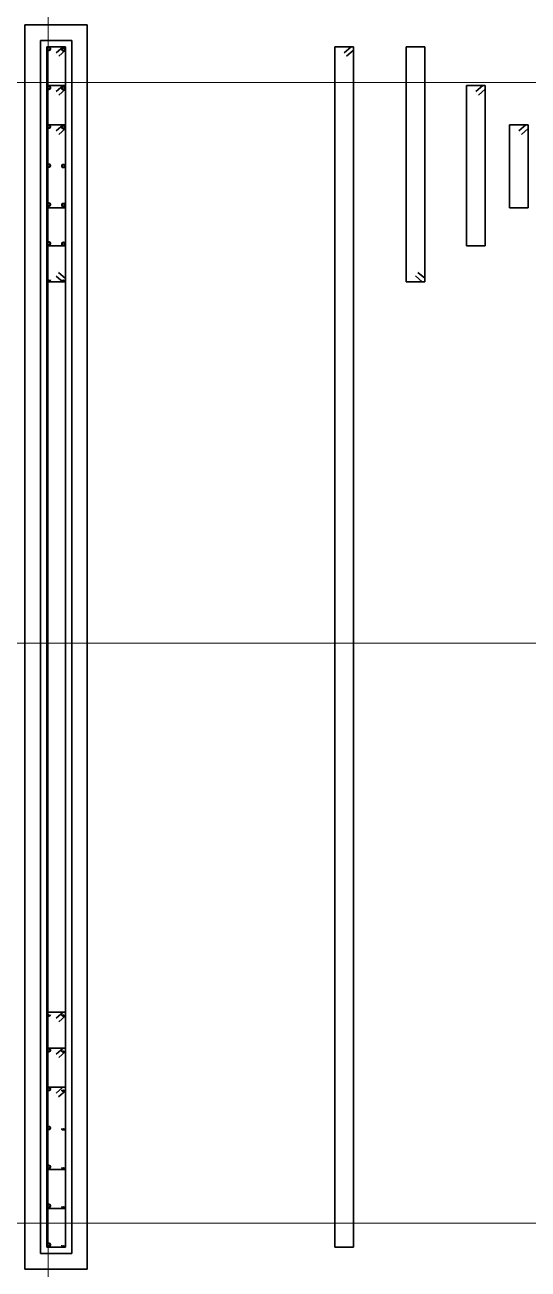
# Model space of a CAD drawing. Header units: millimetres. Extents: x 1130 to 2176, y -195 to 376.
# Drawn here: x 1839.93 to 1843.16, y -71.94 to -63.96 of the extents above; entities that cross this region are included whole.
import ezdxf

# ---------------------------------------------------------------- set-up
doc = ezdxf.new("R2010")
doc.units = ezdxf.units.MM
doc.linetypes.add('CENTER2', pattern=[28.575, 19.05, -3.175, 3.175, -3.175])
for name, color, linetype, lineweight in [('EDIS-EJES COLUMNAS', 9, 'CENTER2', 15), ('EDIS-PEDESTALES', 4, 'Continuous', 13), ('EDIS-PL-DIMENSION', 8, 'Continuous', 13), ('EDIS-REFUERZOS DETALLES', 7, 'Continuous', 40)]:
    doc.layers.add(name, color=color, linetype=linetype, lineweight=lineweight)
doc.layers.add('EDIS-MURO PERIMETRAL', color=3, linetype='Continuous')

# ---------------------------------------------------------------- blocks, each defined once
blk = doc.blocks.new('*U2137')
at = {"layer": 'EDIS-REFUERZOS DETALLES', "linetype": 'ByBlock', "const_width": 0.018}
blk.add_lwpolyline([(-0.0002, -0.0067, -1), (0.0002, 0.0067, -1)], format="xyb", close=True, dxfattribs=at)
blk = doc.blocks.new('*U2138')
at = {"layer": 'EDIS-PL-DIMENSION', "color": 0, "linetype": 'ByBlock', "lineweight": -2, "transparency": 16777216, "rotation": 270}
for p in [(1840.0854, -64.1104), (1840.0854, -64.3604), (1840.0854, -64.6104), (1840.0854, -64.8604), (1840.0854, -65.1104), (1840.0854, -65.3604)]:
    blk.add_blockref('*U2137', p, dxfattribs=at)
blk = doc.blocks.new('*U2139')
at = {"layer": 'EDIS-REFUERZOS DETALLES', "linetype": 'ByBlock', "const_width": 0.018}
blk.add_lwpolyline([(-0.0002, -0.0067, -1), (0.0002, 0.0067, -1)], format="xyb", close=True, dxfattribs=at)
blk = doc.blocks.new('*U2140')
at = {"layer": 'EDIS-PL-DIMENSION', "color": 0, "linetype": 'ByBlock', "lineweight": -2, "transparency": 16777216, "rotation": 270}
for p in [(1840.0854, -64.1104), (1840.0854, -64.3604), (1840.0854, -64.6104), (1840.0854, -64.8604), (1840.0854, -65.1104), (1840.0854, -65.3604)]:
    blk.add_blockref('*U2139', p, dxfattribs=at)
blk = doc.blocks.new('*U2141')
at = {"layer": 'EDIS-REFUERZOS DETALLES', "linetype": 'ByBlock', "const_width": 0.018}
blk.add_lwpolyline([(-0.0002, -0.0067, -1), (0.0002, 0.0067, -1)], format="xyb", close=True, dxfattribs=at)
blk = doc.blocks.new('*U2142')
at = {"layer": 'EDIS-PL-DIMENSION', "color": 0, "linetype": 'ByBlock', "lineweight": -2, "transparency": 16777216, "rotation": 270}
for p in [(1840.0854, -64.1104), (1840.0854, -64.3604), (1840.0854, -64.6104), (1840.0854, -64.8604), (1840.0854, -65.1104), (1840.0854, -65.3604)]:
    blk.add_blockref('*U2141', p, dxfattribs=at)

msp = doc.modelspace()

# ---------------------------------------------------------------- linework, layer by layer
at = {"layer": 'EDIS-EJES COLUMNAS', "linetype": 'ByBlock'}
for p, q in [((1840.0818, -74.3777), (1840.0818, -48.0372)), ((1806.9391, -64.3263), (1879.2471, -64.3263)), ((1806.9114, -67.9263), (1879.2471, -67.9263)), ((1812.1319, -71.6497), (1884.1878, -71.6497))]:
    msp.add_line(p, q, dxfattribs=at)
at = {"layer": 'EDIS-MURO PERIMETRAL', "lineweight": 35}
for p, q in [((1840.2318, -64.0568), (1840.0318, -64.0568)), ((1840.0318, -64.0568), (1840.0318, -71.8447)), ((1840.2318, -71.8447), (1840.2318, -64.0568)), ((1840.0318, -71.8447), (1840.2318, -71.8447))]:
    msp.add_line(p, q, dxfattribs=at)
at = {"layer": 'EDIS-PEDESTALES', "lineweight": 35}
for p, q in [((1839.9318, -71.9447), (1839.9318, -63.9568)), ((1840.3318, -63.9568), (1839.9318, -63.9568)), ((1840.3318, -71.9447), (1840.3318, -63.9568)), ((1839.9318, -71.9447), (1840.3318, -71.9447))]:
    msp.add_line(p, q, dxfattribs=at)
at = {"layer": 'EDIS-REFUERZOS DETALLES', "lineweight": 35}
for p, q in [((1840.1918, -64.0968), (1840.0718, -64.0968)), ((1840.0718, -64.0968), (1840.0718, -71.8047)), ((1840.1766, -64.0968), (1840.1331, -64.1353)), ((1840.1918, -64.1199), (1840.1484, -64.1583)), ((1840.1918, -71.8047), (1840.1918, -64.0968)), ((1842.0392, -64.0968), (1841.9192, -64.0968)), ((1841.9192, -64.0968), (1841.9192, -71.8047)), ((1842.0241, -64.0968), (1841.9806, -64.1353)), ((1842.0392, -64.1199), (1841.9959, -64.1583)), ((1842.0392, -71.8047), (1842.0392, -64.0968)), ((1842.4969, -64.0968), (1842.3769, -64.0968)), ((1842.3769, -64.0968), (1842.3769, -65.6068)), ((1842.4969, -65.6068), (1842.4969, -64.0968)), ((1840.1918, -64.3456), (1840.0718, -64.3456)), ((1840.1766, -64.3456), (1840.1331, -64.3842)), ((1840.1918, -64.3687), (1840.1484, -64.4071)), ((1842.7642, -64.3456), (1842.7642, -65.3756)), ((1842.8842, -64.3456), (1842.7642, -64.3456)), ((1842.8691, -64.3456), (1842.8255, -64.3842)), ((1842.8842, -64.3687), (1842.8409, -64.4071)), ((1842.8842, -65.3756), (1842.8842, -64.3456)), ((1840.1918, -64.5992), (1840.0718, -64.5992)), ((1840.1766, -64.5992), (1840.1331, -64.6378)), ((1843.04, -64.5992), (1843.04, -65.1306)), ((1843.16, -64.5992), (1843.04, -64.5992)), ((1843.1449, -64.5992), (1843.1013, -64.6378)), ((1843.16, -65.1306), (1843.16, -64.5992)), ((1840.1918, -64.6224), (1840.1484, -64.6608)), ((1843.16, -64.6224), (1843.1167, -64.6608)), ((1840.1918, -65.1306), (1840.0718, -65.1306)), ((1843.16, -65.1306), (1843.04, -65.1306)), ((1840.1918, -65.3756), (1840.0718, -65.3756)), ((1842.8842, -65.3756), (1842.7642, -65.3756)), ((1840.1763, -65.6076), (1840.1328, -65.569)), ((1840.1914, -65.5844), (1840.1481, -65.5461)), ((1842.4814, -65.607), (1842.4379, -65.5684)), ((1842.4965, -65.5838), (1842.4532, -65.5455)), ((1840.1918, -65.6068), (1840.0718, -65.6068)), ((1842.4969, -65.6068), (1842.3769, -65.6068)), ((1840.0718, -70.2947), (1840.1918, -70.2947)), ((1840.1766, -70.2947), (1840.1331, -70.3332)), ((1840.1918, -70.3178), (1840.1484, -70.3562)), ((1840.0718, -70.5254), (1840.1918, -70.5254)), ((1840.1766, -70.5254), (1840.1331, -70.5639)), ((1840.1918, -70.5485), (1840.1484, -70.5869)), ((1840.0718, -70.7775), (1840.1918, -70.7775)), ((1840.1753, -70.7775), (1840.1317, -70.8161)), ((1840.1918, -70.7994), (1840.147, -70.8391)), ((1840.0718, -71.3051), (1840.1918, -71.3051)), ((1840.0718, -71.5556), (1840.1918, -71.5556)), ((1840.0718, -71.8047), (1840.1918, -71.8047)), ((1841.9192, -71.8047), (1842.0392, -71.8047))]:
    msp.add_line(p, q, dxfattribs=at)
at = {"layer": 'EDIS-REFUERZOS DETALLES', "linetype": 'ByBlock', "const_width": 0.018}
for points in [[(1840.0916, -65.5928, -1), (1840.0781, -65.5924)], [(1840.185, -65.5928, -1), (1840.1715, -65.5924)], [(1840.0916, -70.3101, -1), (1840.0781, -70.3097)], [(1840.185, -70.3101, -1), (1840.1715, -70.3097)], [(1840.185, -70.5413, -1), (1840.1715, -70.5409)], [(1840.185, -70.7929, -1), (1840.1715, -70.7925)], [(1840.185, -71.0413, -1), (1840.1715, -71.0409)], [(1840.185, -71.2913, -1), (1840.1715, -71.2909)], [(1840.185, -71.5413, -1), (1840.1715, -71.5409)], [(1840.185, -71.7913, -1), (1840.1715, -71.7909)]]:
    msp.add_lwpolyline(points, format="xyb", dxfattribs=at)

# ---------------------------------------------------------------- block references
at = {"layer": 'EDIS-PL-DIMENSION'}
for name, p in [('*U2138', (0, 0)), ('*U2140', (0.0929, -0.0025)), ('*U2142', (0, -6.4282))]:
    msp.add_blockref(name, p, dxfattribs=at)

doc.saveas('drawing.dxf')
